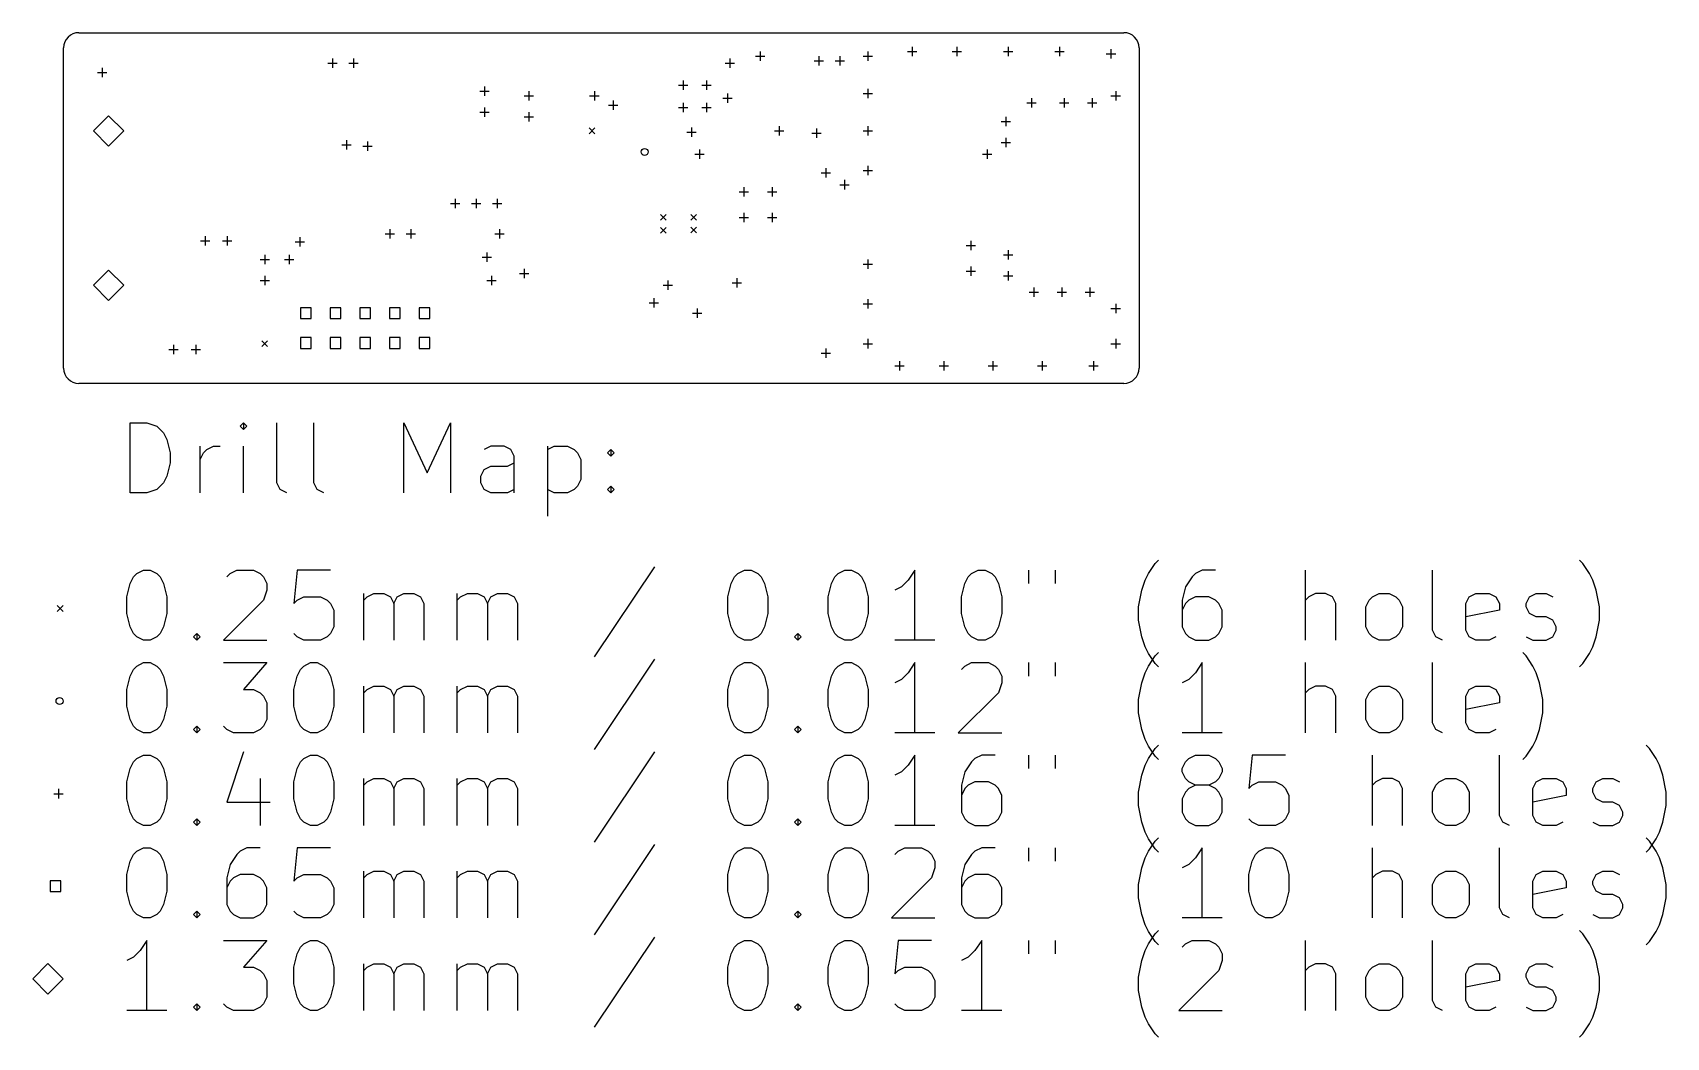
# Model space of a CAD drawing. Extents: x 88.6 to 158.5, y -108.8 to -65.8.
import ezdxf

# ---------------------------------------------------------------- set-up
doc = ezdxf.new("R2010")
doc.units = 0
doc.layers.add('BLACK', color=7, linetype='CONTINUOUS')

msp = doc.modelspace()

# ---------------------------------------------------------------- linework, layer by layer
at = {"layer": 'BLACK', "linetype": 'CONTINUOUS'}
for p, q in [((90.6, -65.8), (135.3, -65.8)), ((89.95, -80.15), (89.95, -66.45)), ((101.45, -66.9), (101.45, -67.3)), ((102.35, -66.9), (102.35, -67.3)), ((118.45, -66.9), (118.45, -67.3)), ((119.55, -66.8), (119.95, -66.8)), ((119.75, -66.6), (119.75, -67)), ((122.05, -67), (122.45, -67)), ((122.25, -66.8), (122.25, -67.2)), ((122.95, -67), (123.35, -67)), ((123.15, -66.8), (123.15, -67.2)), ((124.15, -66.8), (124.55, -66.8)), ((124.35, -66.6), (124.35, -67)), ((126.05, -66.6), (126.45, -66.6)), ((126.25, -66.4), (126.25, -66.8)), ((127.95, -66.6), (128.35, -66.6)), ((128.15, -66.4), (128.15, -66.8)), ((130.15, -66.6), (130.55, -66.6)), ((130.35, -66.4), (130.35, -66.8)), ((132.35, -66.6), (132.75, -66.6)), ((132.55, -66.4), (132.55, -66.8)), ((134.55, -66.7), (134.95, -66.7)), ((134.75, -66.5), (134.75, -66.9)), ((135.95, -66.45), (135.95, -80.15)), ((91.4, -67.5), (91.8, -67.5)), ((91.6, -67.3), (91.6, -67.7)), ((101.25, -67.1), (101.65, -67.1)), ((102.15, -67.1), (102.55, -67.1)), ((118.25, -67.1), (118.65, -67.1)), ((107.75, -68.3), (108.15, -68.3)), ((107.95, -68.1), (107.95, -68.5)), ((109.85, -68.3), (109.85, -68.7)), ((112.65, -68.3), (112.65, -68.7)), ((116.25, -68.05), (116.65, -68.05)), ((116.45, -67.85), (116.45, -68.25)), ((117.25, -68.05), (117.65, -68.05)), ((117.45, -67.85), (117.45, -68.25)), ((118.35, -68.4), (118.35, -68.8)), ((124.15, -68.4), (124.55, -68.4)), ((124.35, -68.2), (124.35, -68.6)), ((134.95, -68.3), (134.95, -68.7)), ((107.95, -69), (107.95, -69.4)), ((109.65, -68.5), (110.05, -68.5)), ((112.45, -68.5), (112.85, -68.5)), ((113.25, -68.9), (113.65, -68.9)), ((113.45, -68.7), (113.45, -69.1)), ((116.25, -69), (116.65, -69)), ((116.45, -68.8), (116.45, -69.2)), ((117.25, -69), (117.65, -69)), ((117.45, -68.8), (117.45, -69.2)), ((118.15, -68.6), (118.55, -68.6)), ((131.15, -68.8), (131.55, -68.8)), ((131.35, -68.6), (131.35, -69)), ((132.55, -68.8), (132.95, -68.8)), ((132.75, -68.6), (132.75, -69)), ((133.75, -68.8), (134.15, -68.8)), ((133.95, -68.6), (133.95, -69)), ((134.75, -68.5), (135.15, -68.5)), ((91.875, -69.35), (91.225, -70)), ((92.525, -70), (91.875, -69.35)), ((107.75, -69.2), (108.15, -69.2)), ((109.65, -69.4), (110.05, -69.4)), ((109.85, -69.2), (109.85, -69.6)), ((112.425, -69.875), (112.675, -70.125)), ((112.675, -69.875), (112.425, -70.125)), ((116.8, -69.85), (116.8, -70.25)), ((120.55, -69.8), (120.55, -70.2)), ((124.35, -69.8), (124.35, -70.2)), ((130.05, -69.6), (130.45, -69.6)), ((130.25, -69.4), (130.25, -69.8)), ((91.225, -70), (91.875, -70.65)), ((91.875, -70.65), (92.525, -70)), ((102.05, -70.4), (102.05, -70.8)), ((102.95, -70.45), (102.95, -70.85)), ((116.6, -70.05), (117, -70.05)), ((120.35, -70), (120.75, -70)), ((121.95, -70.1), (122.35, -70.1)), ((122.15, -69.9), (122.15, -70.3)), ((124.15, -70), (124.55, -70)), ((130.05, -70.5), (130.45, -70.5)), ((130.25, -70.3), (130.25, -70.7)), ((101.85, -70.6), (102.25, -70.6)), ((102.75, -70.65), (103.15, -70.65)), ((116.95, -71), (117.35, -71)), ((117.15, -70.8), (117.15, -71.2)), ((129.25, -71), (129.65, -71)), ((129.45, -70.8), (129.45, -71.2)), ((122.35, -71.8), (122.75, -71.8)), ((122.55, -71.6), (122.55, -72)), ((124.15, -71.7), (124.55, -71.7)), ((124.35, -71.5), (124.35, -71.9)), ((118.85, -72.6), (119.25, -72.6)), ((119.05, -72.4), (119.05, -72.8)), ((120.05, -72.6), (120.45, -72.6)), ((120.25, -72.4), (120.25, -72.8)), ((123.15, -72.3), (123.55, -72.3)), ((123.35, -72.1), (123.35, -72.5)), ((106.5, -73.1), (106.9, -73.1)), ((106.7, -72.9), (106.7, -73.3)), ((107.4, -73.1), (107.8, -73.1)), ((107.6, -72.9), (107.6, -73.3)), ((108.3, -73.1), (108.7, -73.1)), ((108.5, -72.9), (108.5, -73.3)), ((115.475, -73.575), (115.725, -73.825)), ((115.725, -73.575), (115.475, -73.825)), ((116.775, -73.575), (117.025, -73.825)), ((117.025, -73.575), (116.775, -73.825)), ((118.85, -73.7), (119.25, -73.7)), ((119.05, -73.5), (119.05, -73.9)), ((120.05, -73.7), (120.45, -73.7)), ((120.25, -73.5), (120.25, -73.9)), ((95.8, -74.7), (96.2, -74.7)), ((96, -74.5), (96, -74.9)), ((96.75, -74.7), (97.15, -74.7)), ((96.95, -74.5), (96.95, -74.9)), ((99.85, -74.75), (100.25, -74.75)), ((100.05, -74.55), (100.05, -74.95)), ((103.7, -74.4), (104.1, -74.4)), ((103.9, -74.2), (103.9, -74.6)), ((104.6, -74.4), (105, -74.4)), ((104.8, -74.2), (104.8, -74.6)), ((108.4, -74.4), (108.8, -74.4)), ((108.6, -74.2), (108.6, -74.6)), ((115.475, -74.125), (115.725, -74.375)), ((115.725, -74.125), (115.475, -74.375)), ((116.775, -74.115), (117.025, -74.365)), ((117.025, -74.115), (116.775, -74.365)), ((128.75, -74.7), (128.75, -75.1)), ((98.55, -75.3), (98.55, -75.7)), ((99.6, -75.3), (99.6, -75.7)), ((107.85, -75.4), (108.25, -75.4)), ((108.05, -75.2), (108.05, -75.6)), ((128.55, -74.9), (128.95, -74.9)), ((130.15, -75.3), (130.55, -75.3)), ((130.35, -75.1), (130.35, -75.5)), ((91.875, -75.95), (91.225, -76.6)), ((92.525, -76.6), (91.875, -75.95)), ((98.35, -75.5), (98.75, -75.5)), ((99.4, -75.5), (99.8, -75.5)), ((109.45, -76.1), (109.85, -76.1)), ((109.65, -75.9), (109.65, -76.3)), ((124.15, -75.7), (124.55, -75.7)), ((124.35, -75.5), (124.35, -75.9)), ((128.55, -76), (128.95, -76)), ((128.75, -75.8), (128.75, -76.2)), ((130.35, -76), (130.35, -76.4)), ((91.225, -76.6), (91.875, -77.25)), ((91.875, -77.25), (92.525, -76.6)), ((98.35, -76.4), (98.75, -76.4)), ((98.55, -76.2), (98.55, -76.6)), ((108.05, -76.4), (108.45, -76.4)), ((108.25, -76.2), (108.25, -76.6)), ((115.6, -76.6), (116, -76.6)), ((115.8, -76.4), (115.8, -76.8)), ((118.55, -76.5), (118.95, -76.5)), ((118.75, -76.3), (118.75, -76.7)), ((130.15, -76.2), (130.55, -76.2)), ((131.45, -76.7), (131.45, -77.1)), ((132.65, -76.7), (132.65, -77.1)), ((133.85, -76.7), (133.85, -77.1)), ((115, -77.35), (115.4, -77.35)), ((115.2, -77.15), (115.2, -77.55)), ((124.15, -77.4), (124.55, -77.4)), ((124.35, -77.2), (124.35, -77.6)), ((131.25, -76.9), (131.65, -76.9)), ((132.45, -76.9), (132.85, -76.9)), ((133.65, -76.9), (134.05, -76.9)), ((134.95, -77.4), (134.95, -77.8)), ((100.54, -77.5702), (100.08, -77.5702)), ((100.08, -77.5702), (100.08, -78.0298)), ((100.08, -78.0298), (100.54, -78.0298)), ((100.54, -78.0298), (100.54, -77.5702)), ((101.81, -77.5702), (101.35, -77.5702)), ((101.35, -77.5702), (101.35, -78.0298)), ((101.35, -78.0298), (101.81, -78.0298)), ((101.81, -78.0298), (101.81, -77.5702)), ((103.08, -77.5702), (102.62, -77.5702)), ((102.62, -77.5702), (102.62, -78.0298)), ((102.62, -78.0298), (103.08, -78.0298)), ((103.08, -78.0298), (103.08, -77.5702)), ((104.35, -77.5702), (103.89, -77.5702)), ((103.89, -77.5702), (103.89, -78.0298)), ((103.89, -78.0298), (104.35, -78.0298)), ((104.35, -78.0298), (104.35, -77.5702)), ((105.62, -77.5702), (105.16, -77.5702)), ((105.16, -77.5702), (105.16, -78.0298)), ((105.16, -78.0298), (105.62, -78.0298)), ((105.62, -78.0298), (105.62, -77.5702)), ((116.85, -77.8), (117.25, -77.8)), ((117.05, -77.6), (117.05, -78)), ((134.75, -77.6), (135.15, -77.6)), ((100.54, -78.8402), (100.08, -78.8402)), ((100.08, -78.8402), (100.08, -79.2998)), ((100.54, -79.2998), (100.54, -78.8402)), ((101.81, -78.8402), (101.35, -78.8402)), ((101.35, -78.8402), (101.35, -79.2998)), ((101.81, -79.2998), (101.81, -78.8402)), ((103.08, -78.8402), (102.62, -78.8402)), ((102.62, -78.8402), (102.62, -79.2998)), ((103.08, -79.2998), (103.08, -78.8402)), ((104.35, -78.8402), (103.89, -78.8402)), ((103.89, -78.8402), (103.89, -79.2998)), ((104.35, -79.2998), (104.35, -78.8402)), ((105.62, -78.8402), (105.16, -78.8402)), ((105.16, -78.8402), (105.16, -79.2998)), ((105.62, -79.2998), (105.62, -78.8402)), ((124.35, -78.9), (124.35, -79.3)), ((134.95, -78.9), (134.95, -79.3)), ((94.45, -79.35), (94.85, -79.35)), ((94.65, -79.15), (94.65, -79.55)), ((95.4, -79.35), (95.8, -79.35)), ((95.6, -79.15), (95.6, -79.55)), ((98.425, -78.975), (98.675, -79.225)), ((98.675, -78.975), (98.425, -79.225)), ((100.08, -79.2998), (100.54, -79.2998)), ((101.35, -79.2998), (101.81, -79.2998)), ((102.62, -79.2998), (103.08, -79.2998)), ((103.89, -79.2998), (104.35, -79.2998)), ((105.16, -79.2998), (105.62, -79.2998)), ((122.35, -79.5), (122.75, -79.5)), ((122.55, -79.3), (122.55, -79.7)), ((124.15, -79.1), (124.55, -79.1)), ((134.75, -79.1), (135.15, -79.1)), ((125.5, -80.05), (125.9, -80.05)), ((125.7, -79.85), (125.7, -80.25)), ((127.4, -80.05), (127.8, -80.05)), ((127.6, -79.85), (127.6, -80.25)), ((129.502, -80.05), (129.902, -80.05)), ((129.702, -79.85), (129.702, -80.25)), ((131.6, -80.05), (132, -80.05)), ((131.8, -79.85), (131.8, -80.25)), ((133.8, -80.05), (134.2, -80.05)), ((134, -79.85), (134, -80.25)), ((135.3, -80.8), (90.6, -80.8)), ((92.7893, -85.4821), (92.7893, -82.4821)), ((92.7893, -82.4821), (93.5036, -82.4821)), ((93.5036, -82.4821), (93.9321, -82.625)), ((93.9321, -82.625), (94.2179, -82.9107)), ((94.2179, -82.9107), (94.3607, -83.1964)), ((97.6464, -82.4821), (97.5036, -82.625)), ((97.5036, -82.625), (97.6464, -82.7679)), ((97.7893, -82.625), (97.6464, -82.4821)), ((97.6464, -82.4821), (97.6464, -82.7679)), ((97.6464, -82.7679), (97.7893, -82.625)), ((99.075, -85.0536), (99.075, -82.4821)), ((100.646, -85.0536), (100.646, -82.4821)), ((104.504, -85.4821), (104.504, -82.4821)), ((104.504, -82.4821), (105.504, -84.625)), ((105.504, -84.625), (106.504, -82.4821)), ((106.504, -82.4821), (106.504, -85.4821)), ((94.3607, -83.1964), (94.5036, -83.7679)), ((94.5036, -83.7679), (94.5036, -84.1964)), ((95.7893, -85.4821), (95.7893, -83.4821)), ((95.7893, -84.0536), (95.9321, -83.7679)), ((95.9321, -83.7679), (96.075, -83.625)), ((96.075, -83.625), (96.3607, -83.4821)), ((96.3607, -83.4821), (96.6464, -83.4821)), ((97.6464, -85.4821), (97.6464, -83.4821)), ((108.218, -83.4821), (107.932, -83.625)), ((108.789, -83.4821), (108.218, -83.4821)), ((109.075, -83.625), (108.789, -83.4821)), ((109.218, -83.9107), (109.075, -83.625)), ((110.646, -83.4821), (110.646, -86.4821)), ((110.646, -83.625), (110.932, -83.4821)), ((110.932, -83.4821), (111.504, -83.4821)), ((111.504, -83.4821), (111.789, -83.625)), ((111.789, -83.625), (111.932, -83.7679)), ((111.932, -83.7679), (112.075, -84.0536)), ((113.218, -83.7679), (113.361, -83.625)), ((113.361, -83.9107), (113.218, -83.7679)), ((113.361, -83.625), (113.504, -83.7679)), ((113.361, -83.625), (113.361, -83.9107)), ((113.504, -83.7679), (113.361, -83.9107)), ((94.5036, -84.1964), (94.3607, -84.7679)), ((107.789, -84.7679), (107.932, -84.4821)), ((107.932, -84.4821), (108.218, -84.3393)), ((108.218, -84.3393), (108.932, -84.3393)), ((108.932, -84.3393), (109.218, -84.1964)), ((109.218, -85.4821), (109.218, -83.9107)), ((112.075, -84.0536), (112.075, -84.9107)), ((94.2179, -85.0536), (93.9321, -85.3393)), ((94.3607, -84.7679), (94.2179, -85.0536)), ((99.2179, -85.3393), (99.075, -85.0536)), ((100.789, -85.3393), (100.646, -85.0536)), ((107.789, -85.0536), (107.789, -84.7679)), ((107.932, -85.3393), (107.789, -85.0536)), ((111.932, -85.1964), (111.789, -85.3393)), ((112.075, -84.9107), (111.932, -85.1964)), ((113.218, -85.3393), (113.361, -85.1964)), ((113.361, -85.1964), (113.504, -85.3393)), ((113.361, -85.1964), (113.361, -85.4821)), ((93.5036, -85.4821), (92.7893, -85.4821)), ((93.9321, -85.3393), (93.5036, -85.4821)), ((99.5036, -85.4821), (99.2179, -85.3393)), ((101.075, -85.4821), (100.789, -85.3393)), ((108.218, -85.4821), (107.932, -85.3393)), ((108.932, -85.4821), (108.218, -85.4821)), ((109.218, -85.3393), (108.932, -85.4821)), ((110.932, -85.4821), (110.646, -85.3393)), ((111.504, -85.4821), (110.932, -85.4821)), ((111.789, -85.3393), (111.504, -85.4821)), ((113.361, -85.4821), (113.218, -85.3393)), ((113.504, -85.3393), (113.361, -85.4821)), ((115.218, -88.6393), (112.646, -92.4964)), ((136.361, -88.925), (136.646, -88.4964)), ((136.646, -88.4964), (136.789, -88.3536)), ((154.932, -88.4964), (154.789, -88.3536)), ((155.218, -88.925), (154.932, -88.4964)), ((92.6464, -89.925), (92.7893, -89.3536)), ((92.7893, -89.3536), (92.9321, -89.0679)), ((92.9321, -89.0679), (93.075, -88.925)), ((93.075, -88.925), (93.3607, -88.7821)), ((93.3607, -88.7821), (93.6464, -88.7821)), ((93.6464, -88.7821), (93.9321, -88.925)), ((93.9321, -88.925), (94.075, -89.0679)), ((94.075, -89.0679), (94.2179, -89.3536)), ((94.2179, -89.3536), (94.3607, -89.925)), ((96.9321, -89.0679), (97.075, -88.925)), ((97.075, -88.925), (97.3607, -88.7821)), ((97.3607, -88.7821), (98.075, -88.7821)), ((98.075, -88.7821), (98.3607, -88.925)), ((98.3607, -88.925), (98.5036, -89.0679)), ((98.5036, -89.0679), (98.6464, -89.3536)), ((98.6464, -89.3536), (98.6464, -89.6393)), ((99.9321, -88.7821), (99.7893, -90.2107)), ((101.361, -88.7821), (99.9321, -88.7821)), ((118.361, -89.925), (118.504, -89.3536)), ((118.504, -89.3536), (118.646, -89.0679)), ((118.646, -89.0679), (118.789, -88.925)), ((118.789, -88.925), (119.075, -88.7821)), ((119.075, -88.7821), (119.361, -88.7821)), ((119.361, -88.7821), (119.646, -88.925)), ((119.646, -88.925), (119.789, -89.0679)), ((119.789, -89.0679), (119.932, -89.3536)), ((119.932, -89.3536), (120.075, -89.925)), ((122.646, -89.925), (122.789, -89.3536)), ((122.789, -89.3536), (122.932, -89.0679)), ((122.932, -89.0679), (123.075, -88.925)), ((123.075, -88.925), (123.361, -88.7821)), ((123.361, -88.7821), (123.646, -88.7821)), ((123.646, -88.7821), (123.932, -88.925)), ((123.932, -88.925), (124.075, -89.0679)), ((124.075, -89.0679), (124.218, -89.3536)), ((124.218, -89.3536), (124.361, -89.925)), ((126.075, -89.2107), (125.789, -89.4964)), ((126.361, -88.7821), (126.075, -89.2107)), ((126.361, -91.7821), (126.361, -88.7821)), ((128.361, -89.925), (128.504, -89.3536)), ((128.504, -89.3536), (128.646, -89.0679)), ((128.646, -89.0679), (128.789, -88.925)), ((128.789, -88.925), (129.075, -88.7821)), ((129.075, -88.7821), (129.361, -88.7821)), ((129.361, -88.7821), (129.646, -88.925)), ((129.646, -88.925), (129.789, -89.0679)), ((129.789, -89.0679), (129.932, -89.3536)), ((129.932, -89.3536), (130.075, -89.925)), ((131.218, -88.7821), (131.218, -89.3536)), ((132.361, -88.7821), (132.361, -89.3536)), ((136.075, -89.6393), (136.218, -89.2107)), ((136.218, -89.2107), (136.361, -88.925)), ((138.218, -89.0679), (137.932, -89.4964)), ((138.361, -88.925), (138.218, -89.0679)), ((138.646, -88.7821), (138.361, -88.925)), ((139.218, -88.7821), (138.646, -88.7821)), ((143.075, -91.7821), (143.075, -88.7821)), ((148.504, -91.3536), (148.504, -88.7821)), ((155.361, -89.2107), (155.218, -88.925)), ((155.504, -89.6393), (155.361, -89.2107)), ((92.6464, -90.6393), (92.6464, -89.925)), ((94.3607, -89.925), (94.3607, -90.6393)), ((98.5036, -90.0679), (96.7893, -91.7821)), ((98.6464, -89.6393), (98.5036, -90.0679)), ((99.7893, -90.2107), (99.9321, -90.0679)), ((99.9321, -90.0679), (100.218, -89.925)), ((100.218, -89.925), (100.932, -89.925)), ((100.932, -89.925), (101.218, -90.0679)), ((101.218, -90.0679), (101.361, -90.2107)), ((102.789, -91.7821), (102.789, -89.7821)), ((102.789, -90.0679), (102.932, -89.925)), ((102.932, -89.925), (103.218, -89.7821)), ((103.218, -89.7821), (103.646, -89.7821)), ((103.646, -89.7821), (103.932, -89.925)), ((103.932, -89.925), (104.075, -90.2107)), ((104.075, -90.2107), (104.218, -89.925)), ((104.218, -89.925), (104.504, -89.7821)), ((104.504, -89.7821), (104.932, -89.7821)), ((104.932, -89.7821), (105.218, -89.925)), ((105.218, -89.925), (105.361, -90.2107)), ((106.789, -91.7821), (106.789, -89.7821)), ((106.789, -90.0679), (106.932, -89.925)), ((106.932, -89.925), (107.218, -89.7821)), ((107.218, -89.7821), (107.646, -89.7821)), ((107.646, -89.7821), (107.932, -89.925)), ((107.932, -89.925), (108.075, -90.2107)), ((108.075, -90.2107), (108.218, -89.925)), ((108.218, -89.925), (108.504, -89.7821)), ((108.504, -89.7821), (108.932, -89.7821)), ((108.932, -89.7821), (109.218, -89.925)), ((109.218, -89.925), (109.361, -90.2107)), ((118.361, -90.6393), (118.361, -89.925)), ((120.075, -89.925), (120.075, -90.6393)), ((122.646, -90.6393), (122.646, -89.925)), ((124.361, -89.925), (124.361, -90.6393)), ((125.789, -89.4964), (125.504, -89.6393)), ((128.361, -90.6393), (128.361, -89.925)), ((130.075, -89.925), (130.075, -90.6393)), ((135.932, -90.3536), (136.075, -89.6393)), ((137.932, -89.4964), (137.789, -90.0679)), ((137.789, -90.0679), (137.789, -91.2107)), ((138.075, -90.0679), (137.932, -90.2107)), ((138.361, -89.925), (138.075, -90.0679)), ((138.932, -89.925), (138.361, -89.925)), ((139.218, -90.0679), (138.932, -89.925)), ((139.361, -90.2107), (139.218, -90.0679)), ((143.218, -89.925), (143.075, -90.0679)), ((143.504, -89.7821), (143.218, -89.925)), ((143.932, -89.7821), (143.504, -89.7821)), ((144.218, -89.925), (143.932, -89.7821)), ((144.361, -90.2107), (144.218, -89.925)), ((145.646, -90.3536), (145.789, -90.0679)), ((145.789, -90.0679), (145.932, -89.925)), ((145.932, -89.925), (146.218, -89.7821)), ((146.218, -89.7821), (146.646, -89.7821)), ((146.646, -89.7821), (146.932, -89.925)), ((146.932, -89.925), (147.075, -90.0679)), ((147.075, -90.0679), (147.218, -90.3536)), ((149.932, -90.2107), (150.075, -89.925)), ((150.075, -89.925), (150.361, -89.7821)), ((150.361, -89.7821), (150.932, -89.7821)), ((150.932, -89.7821), (151.218, -89.925)), ((151.218, -89.925), (151.361, -90.2107)), ((152.504, -90.2107), (152.646, -89.925)), ((152.646, -89.925), (152.932, -89.7821)), ((152.932, -89.7821), (153.361, -89.7821)), ((153.361, -89.7821), (153.646, -89.925)), ((155.646, -90.3536), (155.504, -89.6393)), ((89.675, -90.3), (89.925, -90.55)), ((89.925, -90.3), (89.675, -90.55)), ((92.7893, -91.2107), (92.6464, -90.6393)), ((94.3607, -90.6393), (94.2179, -91.2107)), ((101.361, -90.2107), (101.504, -90.4964)), ((101.504, -90.4964), (101.504, -91.2107)), ((104.075, -90.2107), (104.075, -91.7821)), ((105.361, -90.2107), (105.361, -91.7821)), ((108.075, -90.2107), (108.075, -91.7821)), ((109.361, -90.2107), (109.361, -91.7821)), ((118.504, -91.2107), (118.361, -90.6393)), ((120.075, -90.6393), (119.932, -91.2107)), ((122.789, -91.2107), (122.646, -90.6393)), ((124.361, -90.6393), (124.218, -91.2107)), ((128.504, -91.2107), (128.361, -90.6393)), ((130.075, -90.6393), (129.932, -91.2107)), ((135.932, -90.925), (135.932, -90.3536)), ((137.932, -90.2107), (137.789, -90.4964)), ((139.504, -90.4964), (139.361, -90.2107)), ((139.504, -91.2107), (139.504, -90.4964)), ((144.361, -91.7821), (144.361, -90.2107)), ((145.646, -91.2107), (145.646, -90.3536)), ((147.218, -90.3536), (147.218, -91.2107)), ((149.932, -91.3536), (149.932, -90.2107)), ((151.361, -90.4964), (149.932, -90.7821)), ((151.361, -90.2107), (151.361, -90.4964)), ((152.504, -90.3536), (152.504, -90.2107)), ((152.646, -90.6393), (152.504, -90.3536)), ((152.932, -90.7821), (152.646, -90.6393)), ((153.361, -90.7821), (152.932, -90.7821)), ((153.646, -90.925), (153.361, -90.7821)), ((155.646, -90.925), (155.646, -90.3536)), ((92.9321, -91.4964), (92.7893, -91.2107)), ((93.075, -91.6393), (92.9321, -91.4964)), ((94.075, -91.4964), (93.9321, -91.6393)), ((94.2179, -91.2107), (94.075, -91.4964)), ((95.5036, -91.6393), (95.6464, -91.4964)), ((95.6464, -91.4964), (95.7893, -91.6393)), ((95.6464, -91.4964), (95.6464, -91.7821)), ((99.9321, -91.6393), (99.7893, -91.4964)), ((101.361, -91.4964), (101.218, -91.6393)), ((101.504, -91.2107), (101.361, -91.4964)), ((118.646, -91.4964), (118.504, -91.2107)), ((118.789, -91.6393), (118.646, -91.4964)), ((119.789, -91.4964), (119.646, -91.6393)), ((119.932, -91.2107), (119.789, -91.4964)), ((121.218, -91.6393), (121.361, -91.4964)), ((121.361, -91.4964), (121.504, -91.6393)), ((121.361, -91.4964), (121.361, -91.7821)), ((122.932, -91.4964), (122.789, -91.2107)), ((123.075, -91.6393), (122.932, -91.4964)), ((124.075, -91.4964), (123.932, -91.6393)), ((124.218, -91.2107), (124.075, -91.4964)), ((128.646, -91.4964), (128.504, -91.2107)), ((128.789, -91.6393), (128.646, -91.4964)), ((129.789, -91.4964), (129.646, -91.6393)), ((129.932, -91.2107), (129.789, -91.4964)), ((136.075, -91.6393), (135.932, -90.925)), ((137.789, -91.2107), (137.932, -91.4964)), ((137.932, -91.4964), (138.075, -91.6393)), ((139.218, -91.6393), (139.361, -91.4964)), ((139.361, -91.4964), (139.504, -91.2107)), ((145.789, -91.4964), (145.646, -91.2107)), ((145.932, -91.6393), (145.789, -91.4964)), ((147.075, -91.4964), (146.932, -91.6393)), ((147.218, -91.2107), (147.075, -91.4964)), ((148.646, -91.6393), (148.504, -91.3536)), ((150.075, -91.6393), (149.932, -91.3536)), ((153.789, -91.2107), (153.646, -90.925)), ((153.646, -91.6393), (153.789, -91.3536)), ((153.789, -91.3536), (153.789, -91.2107)), ((155.504, -91.6393), (155.646, -90.925)), ((93.3607, -91.7821), (93.075, -91.6393)), ((93.6464, -91.7821), (93.3607, -91.7821)), ((93.9321, -91.6393), (93.6464, -91.7821)), ((95.6464, -91.7821), (95.5036, -91.6393)), ((95.7893, -91.6393), (95.6464, -91.7821)), ((96.7893, -91.7821), (98.6464, -91.7821)), ((100.218, -91.7821), (99.9321, -91.6393)), ((100.932, -91.7821), (100.218, -91.7821)), ((101.218, -91.6393), (100.932, -91.7821)), ((119.075, -91.7821), (118.789, -91.6393)), ((119.361, -91.7821), (119.075, -91.7821)), ((119.646, -91.6393), (119.361, -91.7821)), ((121.361, -91.7821), (121.218, -91.6393)), ((121.504, -91.6393), (121.361, -91.7821)), ((123.361, -91.7821), (123.075, -91.6393)), ((123.646, -91.7821), (123.361, -91.7821)), ((123.932, -91.6393), (123.646, -91.7821)), ((127.218, -91.7821), (125.504, -91.7821)), ((129.075, -91.7821), (128.789, -91.6393)), ((129.361, -91.7821), (129.075, -91.7821)), ((129.646, -91.6393), (129.361, -91.7821)), ((136.218, -92.0679), (136.075, -91.6393)), ((136.361, -92.3536), (136.218, -92.0679)), ((138.075, -91.6393), (138.361, -91.7821)), ((138.361, -91.7821), (138.932, -91.7821)), ((138.932, -91.7821), (139.218, -91.6393)), ((146.218, -91.7821), (145.932, -91.6393)), ((146.646, -91.7821), (146.218, -91.7821)), ((146.932, -91.6393), (146.646, -91.7821)), ((148.932, -91.7821), (148.646, -91.6393)), ((150.361, -91.7821), (150.075, -91.6393)), ((150.932, -91.7821), (150.361, -91.7821)), ((151.218, -91.6393), (150.932, -91.7821)), ((152.504, -91.6393), (152.789, -91.7821)), ((152.789, -91.7821), (153.361, -91.7821)), ((153.361, -91.7821), (153.646, -91.6393)), ((155.218, -92.3536), (155.361, -92.0679)), ((155.361, -92.0679), (155.504, -91.6393)), ((92.9321, -93.0279), (93.075, -92.885)), ((93.075, -92.885), (93.3607, -92.7421)), ((93.3607, -92.7421), (93.6464, -92.7421)), ((93.6464, -92.7421), (93.9321, -92.885)), ((93.9321, -92.885), (94.075, -93.0279)), ((96.7893, -92.7421), (98.6464, -92.7421)), ((98.6464, -92.7421), (97.6464, -93.885)), ((100.075, -93.0279), (100.218, -92.885)), ((100.218, -92.885), (100.504, -92.7421)), ((100.504, -92.7421), (100.789, -92.7421)), ((100.789, -92.7421), (101.075, -92.885)), ((101.075, -92.885), (101.218, -93.0279)), ((115.218, -92.5993), (112.646, -96.4564)), ((118.646, -93.0279), (118.789, -92.885)), ((118.789, -92.885), (119.075, -92.7421)), ((119.075, -92.7421), (119.361, -92.7421)), ((119.361, -92.7421), (119.646, -92.885)), ((119.646, -92.885), (119.789, -93.0279)), ((122.932, -93.0279), (123.075, -92.885)), ((123.075, -92.885), (123.361, -92.7421)), ((123.361, -92.7421), (123.646, -92.7421)), ((123.646, -92.7421), (123.932, -92.885)), ((123.932, -92.885), (124.075, -93.0279)), ((126.361, -92.7421), (126.075, -93.1707)), ((126.361, -95.7421), (126.361, -92.7421)), ((128.361, -93.0279), (128.504, -92.885)), ((128.504, -92.885), (128.789, -92.7421)), ((128.789, -92.7421), (129.504, -92.7421)), ((129.504, -92.7421), (129.789, -92.885)), ((129.789, -92.885), (129.932, -93.0279)), ((131.218, -92.7421), (131.218, -93.3136)), ((132.361, -92.7421), (132.361, -93.3136)), ((136.218, -93.1707), (136.361, -92.885)), ((136.646, -92.7821), (136.361, -92.3536)), ((136.361, -92.885), (136.646, -92.4564)), ((136.646, -92.4564), (136.789, -92.3136)), ((136.789, -92.925), (136.646, -92.7821)), ((138.646, -92.7421), (138.361, -93.1707)), ((138.646, -95.7421), (138.646, -92.7421)), ((143.075, -95.7421), (143.075, -92.7421)), ((148.504, -95.3136), (148.504, -92.7421)), ((152.504, -92.4564), (152.361, -92.3136)), ((152.789, -92.885), (152.504, -92.4564)), ((152.932, -93.1707), (152.789, -92.885)), ((154.789, -92.925), (154.932, -92.7821)), ((154.932, -92.7821), (155.218, -92.3536)), ((92.6464, -93.885), (92.7893, -93.3136)), ((92.7893, -93.3136), (92.9321, -93.0279)), ((94.075, -93.0279), (94.2179, -93.3136)), ((94.2179, -93.3136), (94.3607, -93.885)), ((99.7893, -93.885), (99.9321, -93.3136)), ((99.9321, -93.3136), (100.075, -93.0279)), ((101.218, -93.0279), (101.361, -93.3136)), ((101.361, -93.3136), (101.504, -93.885)), ((118.361, -93.885), (118.504, -93.3136)), ((118.504, -93.3136), (118.646, -93.0279)), ((119.789, -93.0279), (119.932, -93.3136)), ((119.932, -93.3136), (120.075, -93.885)), ((122.646, -93.885), (122.789, -93.3136)), ((122.789, -93.3136), (122.932, -93.0279)), ((124.075, -93.0279), (124.218, -93.3136)), ((124.218, -93.3136), (124.361, -93.885)), ((125.789, -93.4564), (125.504, -93.5993)), ((126.075, -93.1707), (125.789, -93.4564)), ((129.932, -93.0279), (130.075, -93.3136)), ((130.075, -93.5993), (129.932, -94.0279)), ((130.075, -93.3136), (130.075, -93.5993)), ((135.932, -94.3136), (136.075, -93.5993)), ((136.075, -93.5993), (136.218, -93.1707)), ((138.075, -93.4564), (137.789, -93.5993)), ((138.361, -93.1707), (138.075, -93.4564)), ((153.075, -93.5993), (152.932, -93.1707)), ((153.218, -94.3136), (153.075, -93.5993)), ((92.6464, -94.5993), (92.6464, -93.885)), ((94.3607, -93.885), (94.3607, -94.5993)), ((97.6464, -93.885), (98.075, -93.885)), ((98.075, -93.885), (98.3607, -94.0279)), ((98.3607, -94.0279), (98.5036, -94.1707)), ((98.5036, -94.1707), (98.6464, -94.4564)), ((99.7893, -94.5993), (99.7893, -93.885)), ((101.504, -93.885), (101.504, -94.5993)), ((102.789, -95.7421), (102.789, -93.7421)), ((102.789, -94.0279), (102.932, -93.885)), ((102.932, -93.885), (103.218, -93.7421)), ((103.218, -93.7421), (103.646, -93.7421)), ((103.646, -93.7421), (103.932, -93.885)), ((103.932, -93.885), (104.075, -94.1707)), ((104.075, -94.1707), (104.218, -93.885)), ((104.075, -94.1707), (104.075, -95.7421)), ((104.218, -93.885), (104.504, -93.7421)), ((104.504, -93.7421), (104.932, -93.7421)), ((104.932, -93.7421), (105.218, -93.885)), ((105.218, -93.885), (105.361, -94.1707)), ((105.361, -94.1707), (105.361, -95.7421)), ((106.789, -95.7421), (106.789, -93.7421)), ((106.789, -94.0279), (106.932, -93.885)), ((106.932, -93.885), (107.218, -93.7421)), ((107.218, -93.7421), (107.646, -93.7421)), ((107.646, -93.7421), (107.932, -93.885)), ((107.932, -93.885), (108.075, -94.1707)), ((108.075, -94.1707), (108.218, -93.885)), ((108.075, -94.1707), (108.075, -95.7421)), ((108.218, -93.885), (108.504, -93.7421)), ((108.504, -93.7421), (108.932, -93.7421)), ((108.932, -93.7421), (109.218, -93.885)), ((109.218, -93.885), (109.361, -94.1707)), ((109.361, -94.1707), (109.361, -95.7421)), ((118.361, -94.5993), (118.361, -93.885)), ((120.075, -93.885), (120.075, -94.5993)), ((122.646, -94.5993), (122.646, -93.885)), ((124.361, -93.885), (124.361, -94.5993)), ((129.932, -94.0279), (128.218, -95.7421)), ((135.932, -94.885), (135.932, -94.3136)), ((143.218, -93.885), (143.075, -94.0279)), ((143.504, -93.7421), (143.218, -93.885)), ((143.932, -93.7421), (143.504, -93.7421)), ((144.218, -93.885), (143.932, -93.7421)), ((144.361, -94.1707), (144.218, -93.885)), ((144.361, -95.7421), (144.361, -94.1707)), ((145.646, -94.3136), (145.789, -94.0279)), ((145.646, -95.1707), (145.646, -94.3136)), ((145.789, -94.0279), (145.932, -93.885)), ((145.932, -93.885), (146.218, -93.7421)), ((146.218, -93.7421), (146.646, -93.7421)), ((146.646, -93.7421), (146.932, -93.885)), ((146.932, -93.885), (147.075, -94.0279)), ((147.075, -94.0279), (147.218, -94.3136)), ((147.218, -94.3136), (147.218, -95.1707)), ((149.932, -94.1707), (150.075, -93.885)), ((149.932, -95.3136), (149.932, -94.1707)), ((150.075, -93.885), (150.361, -93.7421)), ((150.361, -93.7421), (150.932, -93.7421)), ((150.932, -93.7421), (151.218, -93.885)), ((151.218, -93.885), (151.361, -94.1707)), ((151.361, -94.1707), (151.361, -94.4564)), ((153.218, -94.885), (153.218, -94.3136)), ((92.7893, -95.1707), (92.6464, -94.5993)), ((94.3607, -94.5993), (94.2179, -95.1707)), ((98.6464, -94.4564), (98.6464, -95.1707)), ((99.9321, -95.1707), (99.7893, -94.5993)), ((101.504, -94.5993), (101.361, -95.1707)), ((118.504, -95.1707), (118.361, -94.5993)), ((120.075, -94.5993), (119.932, -95.1707)), ((122.789, -95.1707), (122.646, -94.5993)), ((124.361, -94.5993), (124.218, -95.1707)), ((136.075, -95.5993), (135.932, -94.885)), ((151.361, -94.4564), (149.932, -94.7421)), ((153.075, -95.5993), (153.218, -94.885)), ((92.9321, -95.4564), (92.7893, -95.1707)), ((93.075, -95.5993), (92.9321, -95.4564)), ((93.3607, -95.7421), (93.075, -95.5993)), ((93.9321, -95.5993), (93.6464, -95.7421)), ((94.075, -95.4564), (93.9321, -95.5993)), ((94.2179, -95.1707), (94.075, -95.4564)), ((95.5036, -95.5993), (95.6464, -95.4564)), ((95.6464, -95.7421), (95.5036, -95.5993)), ((95.6464, -95.4564), (95.7893, -95.5993)), ((95.6464, -95.4564), (95.6464, -95.7421)), ((95.7893, -95.5993), (95.6464, -95.7421)), ((96.9321, -95.5993), (96.7893, -95.4564)), ((97.2179, -95.7421), (96.9321, -95.5993)), ((98.3607, -95.5993), (98.075, -95.7421)), ((98.5036, -95.4564), (98.3607, -95.5993)), ((98.6464, -95.1707), (98.5036, -95.4564)), ((100.075, -95.4564), (99.9321, -95.1707)), ((100.218, -95.5993), (100.075, -95.4564)), ((100.504, -95.7421), (100.218, -95.5993)), ((101.075, -95.5993), (100.789, -95.7421)), ((101.218, -95.4564), (101.075, -95.5993)), ((101.361, -95.1707), (101.218, -95.4564)), ((118.646, -95.4564), (118.504, -95.1707)), ((118.789, -95.5993), (118.646, -95.4564)), ((119.075, -95.7421), (118.789, -95.5993)), ((119.646, -95.5993), (119.361, -95.7421)), ((119.789, -95.4564), (119.646, -95.5993)), ((119.932, -95.1707), (119.789, -95.4564)), ((121.218, -95.5993), (121.361, -95.4564)), ((121.361, -95.7421), (121.218, -95.5993)), ((121.361, -95.4564), (121.504, -95.5993)), ((121.361, -95.4564), (121.361, -95.7421)), ((121.504, -95.5993), (121.361, -95.7421)), ((122.932, -95.4564), (122.789, -95.1707)), ((123.075, -95.5993), (122.932, -95.4564)), ((123.361, -95.7421), (123.075, -95.5993)), ((123.932, -95.5993), (123.646, -95.7421)), ((124.075, -95.4564), (123.932, -95.5993)), ((124.218, -95.1707), (124.075, -95.4564)), ((136.218, -96.0279), (136.075, -95.5993)), ((145.789, -95.4564), (145.646, -95.1707)), ((145.932, -95.5993), (145.789, -95.4564)), ((146.218, -95.7421), (145.932, -95.5993)), ((146.932, -95.5993), (146.646, -95.7421)), ((147.075, -95.4564), (146.932, -95.5993)), ((147.218, -95.1707), (147.075, -95.4564)), ((148.646, -95.5993), (148.504, -95.3136)), ((148.932, -95.7421), (148.646, -95.5993)), ((150.075, -95.5993), (149.932, -95.3136)), ((150.361, -95.7421), (150.075, -95.5993)), ((151.218, -95.5993), (150.932, -95.7421)), ((152.932, -96.0279), (153.075, -95.5993)), ((93.6464, -95.7421), (93.3607, -95.7421)), ((98.075, -95.7421), (97.2179, -95.7421)), ((100.789, -95.7421), (100.504, -95.7421)), ((119.361, -95.7421), (119.075, -95.7421)), ((123.646, -95.7421), (123.361, -95.7421)), ((127.218, -95.7421), (125.504, -95.7421)), ((128.218, -95.7421), (130.075, -95.7421)), ((136.361, -96.3136), (136.218, -96.0279)), ((136.646, -96.7421), (136.361, -96.3136)), ((136.361, -96.845), (136.646, -96.4164)), ((136.646, -96.4164), (136.789, -96.2736)), ((139.504, -95.7421), (137.789, -95.7421)), ((146.646, -95.7421), (146.218, -95.7421)), ((150.932, -95.7421), (150.361, -95.7421)), ((152.504, -96.7421), (152.789, -96.3136)), ((152.789, -96.3136), (152.932, -96.0279)), ((157.789, -96.4164), (157.646, -96.2736)), ((158.075, -96.845), (157.789, -96.4164)), ((92.7893, -97.2736), (92.9321, -96.9879)), ((92.9321, -96.9879), (93.075, -96.845)), ((93.075, -96.845), (93.3607, -96.7021)), ((93.3607, -96.7021), (93.6464, -96.7021)), ((93.6464, -96.7021), (93.9321, -96.845)), ((93.9321, -96.845), (94.075, -96.9879)), ((94.075, -96.9879), (94.2179, -97.2736)), ((97.6464, -96.5593), (96.9321, -98.7021)), ((99.9321, -97.2736), (100.075, -96.9879)), ((100.075, -96.9879), (100.218, -96.845)), ((100.218, -96.845), (100.504, -96.7021)), ((100.504, -96.7021), (100.789, -96.7021)), ((100.789, -96.7021), (101.075, -96.845)), ((101.075, -96.845), (101.218, -96.9879)), ((101.218, -96.9879), (101.361, -97.2736)), ((115.218, -96.5593), (112.646, -100.416)), ((118.504, -97.2736), (118.646, -96.9879)), ((118.646, -96.9879), (118.789, -96.845)), ((118.789, -96.845), (119.075, -96.7021)), ((119.075, -96.7021), (119.361, -96.7021)), ((119.361, -96.7021), (119.646, -96.845)), ((119.646, -96.845), (119.789, -96.9879)), ((119.789, -96.9879), (119.932, -97.2736)), ((122.789, -97.2736), (122.932, -96.9879)), ((122.932, -96.9879), (123.075, -96.845)), ((123.075, -96.845), (123.361, -96.7021)), ((123.361, -96.7021), (123.646, -96.7021)), ((123.646, -96.7021), (123.932, -96.845)), ((123.932, -96.845), (124.075, -96.9879)), ((124.075, -96.9879), (124.218, -97.2736)), ((126.075, -97.1307), (125.789, -97.4164)), ((126.361, -96.7021), (126.075, -97.1307)), ((126.361, -99.7021), (126.361, -96.7021)), ((128.789, -96.9879), (128.504, -97.4164)), ((128.932, -96.845), (128.789, -96.9879)), ((129.218, -96.7021), (128.932, -96.845)), ((129.789, -96.7021), (129.218, -96.7021)), ((131.218, -96.7021), (131.218, -97.2736)), ((132.361, -96.7021), (132.361, -97.2736)), ((136.075, -97.5593), (136.218, -97.1307)), ((136.218, -97.1307), (136.361, -96.845)), ((136.789, -96.885), (136.646, -96.7421)), ((137.789, -97.2736), (137.932, -96.9879)), ((137.932, -96.9879), (138.075, -96.845)), ((138.075, -96.845), (138.361, -96.7021)), ((138.361, -96.7021), (138.932, -96.7021)), ((138.932, -96.7021), (139.218, -96.845)), ((139.218, -96.845), (139.361, -96.9879)), ((139.361, -96.9879), (139.504, -97.2736)), ((140.789, -96.7021), (140.646, -98.1307)), ((142.218, -96.7021), (140.789, -96.7021)), ((145.932, -99.7021), (145.932, -96.7021)), ((151.361, -99.2736), (151.361, -96.7021)), ((152.361, -96.885), (152.504, -96.7421)), ((158.218, -97.1307), (158.075, -96.845)), ((158.361, -97.5593), (158.218, -97.1307)), ((92.6464, -97.845), (92.7893, -97.2736)), ((94.2179, -97.2736), (94.3607, -97.845)), ((98.3607, -97.7021), (98.3607, -99.7021)), ((99.7893, -97.845), (99.9321, -97.2736)), ((101.361, -97.2736), (101.504, -97.845)), ((102.789, -99.7021), (102.789, -97.7021)), ((102.932, -97.845), (103.218, -97.7021)), ((103.218, -97.7021), (103.646, -97.7021)), ((103.646, -97.7021), (103.932, -97.845)), ((104.218, -97.845), (104.504, -97.7021)), ((104.504, -97.7021), (104.932, -97.7021)), ((104.932, -97.7021), (105.218, -97.845)), ((106.789, -99.7021), (106.789, -97.7021)), ((106.932, -97.845), (107.218, -97.7021)), ((107.218, -97.7021), (107.646, -97.7021)), ((107.646, -97.7021), (107.932, -97.845)), ((108.218, -97.845), (108.504, -97.7021)), ((108.504, -97.7021), (108.932, -97.7021)), ((108.932, -97.7021), (109.218, -97.845)), ((118.361, -97.845), (118.504, -97.2736)), ((119.932, -97.2736), (120.075, -97.845)), ((122.646, -97.845), (122.789, -97.2736)), ((124.218, -97.2736), (124.361, -97.845)), ((125.789, -97.4164), (125.504, -97.5593)), ((128.504, -97.4164), (128.361, -97.9879)), ((135.932, -98.2736), (136.075, -97.5593)), ((137.789, -97.4164), (137.789, -97.2736)), ((137.932, -97.7021), (137.789, -97.4164)), ((138.075, -97.845), (137.932, -97.7021)), ((139.361, -97.7021), (139.218, -97.845)), ((139.504, -97.4164), (139.361, -97.7021)), ((139.504, -97.2736), (139.504, -97.4164)), ((146.361, -97.7021), (146.075, -97.845)), ((146.789, -97.7021), (146.361, -97.7021)), ((147.075, -97.845), (146.789, -97.7021)), ((148.789, -97.845), (149.075, -97.7021)), ((149.075, -97.7021), (149.504, -97.7021)), ((149.504, -97.7021), (149.789, -97.845)), ((152.932, -97.845), (153.218, -97.7021)), ((153.218, -97.7021), (153.789, -97.7021)), ((153.789, -97.7021), (154.075, -97.845)), ((155.504, -97.845), (155.789, -97.7021)), ((155.789, -97.7021), (156.218, -97.7021)), ((156.218, -97.7021), (156.504, -97.845)), ((158.504, -98.2736), (158.361, -97.5593)), ((89.525, -98.345), (89.925, -98.345)), ((89.725, -98.145), (89.725, -98.545)), ((92.6464, -98.5593), (92.6464, -97.845)), ((94.3607, -97.845), (94.3607, -98.5593)), ((99.7893, -98.5593), (99.7893, -97.845)), ((101.504, -97.845), (101.504, -98.5593)), ((102.789, -97.9879), (102.932, -97.845)), ((103.932, -97.845), (104.075, -98.1307)), ((104.075, -98.1307), (104.218, -97.845)), ((104.075, -98.1307), (104.075, -99.7021)), ((105.218, -97.845), (105.361, -98.1307)), ((105.361, -98.1307), (105.361, -99.7021)), ((106.789, -97.9879), (106.932, -97.845)), ((107.932, -97.845), (108.075, -98.1307)), ((108.075, -98.1307), (108.218, -97.845)), ((108.075, -98.1307), (108.075, -99.7021)), ((109.218, -97.845), (109.361, -98.1307)), ((109.361, -98.1307), (109.361, -99.7021)), ((118.361, -98.5593), (118.361, -97.845)), ((120.075, -97.845), (120.075, -98.5593)), ((122.646, -98.5593), (122.646, -97.845)), ((124.361, -97.845), (124.361, -98.5593)), ((128.361, -97.9879), (128.361, -99.1307)), ((128.504, -98.1307), (128.361, -98.4164)), ((128.646, -97.9879), (128.504, -98.1307)), ((128.932, -97.845), (128.646, -97.9879)), ((129.504, -97.845), (128.932, -97.845)), ((129.789, -97.9879), (129.504, -97.845)), ((129.932, -98.1307), (129.789, -97.9879)), ((130.075, -98.4164), (129.932, -98.1307)), ((130.075, -99.1307), (130.075, -98.4164)), ((135.932, -98.845), (135.932, -98.2736)), ((137.932, -98.2736), (137.789, -98.5593)), ((138.075, -98.1307), (137.932, -98.2736)), ((138.361, -97.9879), (138.075, -97.845)), ((138.361, -97.9879), (138.075, -98.1307)), ((138.932, -97.9879), (138.361, -97.9879)), ((139.218, -97.845), (138.932, -97.9879)), ((139.218, -98.1307), (138.932, -97.9879)), ((139.361, -98.2736), (139.218, -98.1307)), ((139.504, -98.5593), (139.361, -98.2736)), ((140.646, -98.1307), (140.789, -97.9879)), ((140.789, -97.9879), (141.075, -97.845)), ((141.075, -97.845), (141.789, -97.845)), ((141.789, -97.845), (142.075, -97.9879)), ((142.075, -97.9879), (142.218, -98.1307)), ((142.218, -98.1307), (142.361, -98.4164)), ((142.361, -98.4164), (142.361, -99.1307)), ((146.075, -97.845), (145.932, -97.9879)), ((147.218, -98.1307), (147.075, -97.845)), ((147.218, -99.7021), (147.218, -98.1307)), ((148.504, -98.2736), (148.646, -97.9879)), ((148.504, -99.1307), (148.504, -98.2736)), ((148.646, -97.9879), (148.789, -97.845)), ((149.789, -97.845), (149.932, -97.9879)), ((149.932, -97.9879), (150.075, -98.2736)), ((150.075, -98.2736), (150.075, -99.1307)), ((152.789, -98.1307), (152.932, -97.845)), ((152.789, -99.2736), (152.789, -98.1307)), ((154.218, -98.4164), (152.789, -98.7021)), ((154.075, -97.845), (154.218, -98.1307)), ((154.218, -98.1307), (154.218, -98.4164)), ((155.361, -98.1307), (155.504, -97.845)), ((155.361, -98.2736), (155.361, -98.1307)), ((155.504, -98.5593), (155.361, -98.2736)), ((158.504, -98.845), (158.504, -98.2736)), ((92.7893, -99.1307), (92.6464, -98.5593)), ((92.9321, -99.4164), (92.7893, -99.1307)), ((94.2179, -99.1307), (94.075, -99.4164)), ((94.3607, -98.5593), (94.2179, -99.1307)), ((96.9321, -98.7021), (98.7893, -98.7021)), ((99.9321, -99.1307), (99.7893, -98.5593)), ((100.075, -99.4164), (99.9321, -99.1307)), ((101.361, -99.1307), (101.218, -99.4164)), ((101.504, -98.5593), (101.361, -99.1307)), ((118.504, -99.1307), (118.361, -98.5593)), ((118.646, -99.4164), (118.504, -99.1307)), ((119.932, -99.1307), (119.789, -99.4164)), ((120.075, -98.5593), (119.932, -99.1307)), ((122.789, -99.1307), (122.646, -98.5593)), ((122.932, -99.4164), (122.789, -99.1307)), ((124.218, -99.1307), (124.075, -99.4164)), ((124.361, -98.5593), (124.218, -99.1307)), ((128.361, -99.1307), (128.504, -99.4164)), ((129.932, -99.4164), (130.075, -99.1307)), ((136.075, -99.5593), (135.932, -98.845)), ((137.789, -98.5593), (137.789, -99.1307)), ((137.789, -99.1307), (137.932, -99.4164)), ((139.361, -99.4164), (139.504, -99.1307)), ((139.504, -99.1307), (139.504, -98.5593)), ((142.361, -99.1307), (142.218, -99.4164)), ((148.646, -99.4164), (148.504, -99.1307)), ((150.075, -99.1307), (149.932, -99.4164)), ((155.789, -98.7021), (155.504, -98.5593)), ((156.218, -98.7021), (155.789, -98.7021)), ((156.504, -98.845), (156.218, -98.7021)), ((156.646, -99.1307), (156.504, -98.845)), ((156.646, -99.2736), (156.646, -99.1307)), ((158.361, -99.5593), (158.504, -98.845)), ((93.075, -99.5593), (92.9321, -99.4164)), ((93.3607, -99.7021), (93.075, -99.5593)), ((93.6464, -99.7021), (93.3607, -99.7021)), ((93.9321, -99.5593), (93.6464, -99.7021)), ((94.075, -99.4164), (93.9321, -99.5593)), ((95.5036, -99.5593), (95.6464, -99.4164)), ((95.6464, -99.7021), (95.5036, -99.5593)), ((95.6464, -99.4164), (95.7893, -99.5593)), ((95.6464, -99.4164), (95.6464, -99.7021)), ((95.7893, -99.5593), (95.6464, -99.7021)), ((100.218, -99.5593), (100.075, -99.4164)), ((100.504, -99.7021), (100.218, -99.5593)), ((100.789, -99.7021), (100.504, -99.7021)), ((101.075, -99.5593), (100.789, -99.7021)), ((101.218, -99.4164), (101.075, -99.5593)), ((118.789, -99.5593), (118.646, -99.4164)), ((119.075, -99.7021), (118.789, -99.5593)), ((119.361, -99.7021), (119.075, -99.7021)), ((119.646, -99.5593), (119.361, -99.7021)), ((119.789, -99.4164), (119.646, -99.5593)), ((121.218, -99.5593), (121.361, -99.4164)), ((121.361, -99.7021), (121.218, -99.5593)), ((121.361, -99.4164), (121.504, -99.5593)), ((121.361, -99.4164), (121.361, -99.7021)), ((121.504, -99.5593), (121.361, -99.7021)), ((123.075, -99.5593), (122.932, -99.4164)), ((123.361, -99.7021), (123.075, -99.5593)), ((123.646, -99.7021), (123.361, -99.7021)), ((123.932, -99.5593), (123.646, -99.7021)), ((124.075, -99.4164), (123.932, -99.5593)), ((127.218, -99.7021), (125.504, -99.7021)), ((128.504, -99.4164), (128.646, -99.5593)), ((128.646, -99.5593), (128.932, -99.7021)), ((128.932, -99.7021), (129.504, -99.7021)), ((129.504, -99.7021), (129.789, -99.5593)), ((129.789, -99.5593), (129.932, -99.4164)), ((136.218, -99.9879), (136.075, -99.5593)), ((137.932, -99.4164), (138.075, -99.5593)), ((138.075, -99.5593), (138.361, -99.7021)), ((138.361, -99.7021), (138.932, -99.7021)), ((138.932, -99.7021), (139.218, -99.5593)), ((139.218, -99.5593), (139.361, -99.4164)), ((140.789, -99.5593), (140.646, -99.4164)), ((141.075, -99.7021), (140.789, -99.5593)), ((141.789, -99.7021), (141.075, -99.7021)), ((142.075, -99.5593), (141.789, -99.7021)), ((142.218, -99.4164), (142.075, -99.5593)), ((148.789, -99.5593), (148.646, -99.4164)), ((149.075, -99.7021), (148.789, -99.5593)), ((149.504, -99.7021), (149.075, -99.7021)), ((149.789, -99.5593), (149.504, -99.7021)), ((149.932, -99.4164), (149.789, -99.5593)), ((151.504, -99.5593), (151.361, -99.2736)), ((151.789, -99.7021), (151.504, -99.5593)), ((152.932, -99.5593), (152.789, -99.2736)), ((153.218, -99.7021), (152.932, -99.5593)), ((153.789, -99.7021), (153.218, -99.7021)), ((154.075, -99.5593), (153.789, -99.7021)), ((155.361, -99.5593), (155.646, -99.7021)), ((155.646, -99.7021), (156.218, -99.7021)), ((156.218, -99.7021), (156.504, -99.5593)), ((156.504, -99.5593), (156.646, -99.2736)), ((158.218, -99.9879), (158.361, -99.5593)), ((115.218, -100.519), (112.646, -104.376)), ((136.361, -100.274), (136.218, -99.9879)), ((136.646, -100.702), (136.361, -100.274)), ((136.361, -100.805), (136.646, -100.376)), ((136.646, -100.376), (136.789, -100.234)), ((157.789, -100.376), (157.646, -100.234)), ((157.789, -100.702), (158.075, -100.274)), ((158.075, -100.805), (157.789, -100.376)), ((158.075, -100.274), (158.218, -99.9879)), ((92.6464, -101.805), (92.7893, -101.234)), ((92.7893, -101.234), (92.9321, -100.948)), ((92.9321, -100.948), (93.075, -100.805)), ((93.075, -100.805), (93.3607, -100.662)), ((93.3607, -100.662), (93.6464, -100.662)), ((93.6464, -100.662), (93.9321, -100.805)), ((93.9321, -100.805), (94.075, -100.948)), ((94.075, -100.948), (94.2179, -101.234)), ((94.2179, -101.234), (94.3607, -101.805)), ((97.3607, -100.948), (97.075, -101.376)), ((97.5036, -100.805), (97.3607, -100.948)), ((97.7893, -100.662), (97.5036, -100.805)), ((98.3607, -100.662), (97.7893, -100.662)), ((99.9321, -100.662), (99.7893, -102.091)), ((101.361, -100.662), (99.9321, -100.662)), ((118.361, -101.805), (118.504, -101.234)), ((118.504, -101.234), (118.646, -100.948)), ((118.646, -100.948), (118.789, -100.805)), ((118.789, -100.805), (119.075, -100.662)), ((119.075, -100.662), (119.361, -100.662)), ((119.361, -100.662), (119.646, -100.805)), ((119.646, -100.805), (119.789, -100.948)), ((119.789, -100.948), (119.932, -101.234)), ((119.932, -101.234), (120.075, -101.805)), ((122.646, -101.805), (122.789, -101.234)), ((122.789, -101.234), (122.932, -100.948)), ((122.932, -100.948), (123.075, -100.805)), ((123.075, -100.805), (123.361, -100.662)), ((123.361, -100.662), (123.646, -100.662)), ((123.646, -100.662), (123.932, -100.805)), ((123.932, -100.805), (124.075, -100.948)), ((124.075, -100.948), (124.218, -101.234)), ((124.218, -101.234), (124.361, -101.805)), ((125.504, -100.948), (125.646, -100.805)), ((125.646, -100.805), (125.932, -100.662)), ((125.932, -100.662), (126.646, -100.662)), ((126.646, -100.662), (126.932, -100.805)), ((126.932, -100.805), (127.075, -100.948)), ((127.075, -100.948), (127.218, -101.234)), ((127.218, -101.234), (127.218, -101.519)), ((128.789, -100.948), (128.504, -101.376)), ((128.932, -100.805), (128.789, -100.948)), ((129.218, -100.662), (128.932, -100.805)), ((129.789, -100.662), (129.218, -100.662)), ((131.218, -100.662), (131.218, -101.234)), ((132.361, -100.662), (132.361, -101.234)), ((136.075, -101.519), (136.218, -101.091)), ((136.218, -101.091), (136.361, -100.805)), ((136.789, -100.845), (136.646, -100.702)), ((138.361, -101.091), (138.075, -101.376)), ((138.646, -100.662), (138.361, -101.091)), ((138.646, -103.662), (138.646, -100.662)), ((140.646, -101.805), (140.789, -101.234)), ((140.789, -101.234), (140.932, -100.948)), ((140.932, -100.948), (141.075, -100.805)), ((141.075, -100.805), (141.361, -100.662)), ((141.361, -100.662), (141.646, -100.662)), ((141.646, -100.662), (141.932, -100.805)), ((141.932, -100.805), (142.075, -100.948)), ((142.075, -100.948), (142.218, -101.234)), ((142.218, -101.234), (142.361, -101.805)), ((145.932, -103.662), (145.932, -100.662)), ((151.361, -103.234), (151.361, -100.662)), ((157.646, -100.845), (157.789, -100.702)), ((158.218, -101.091), (158.075, -100.805)), ((158.361, -101.519), (158.218, -101.091)), ((92.6464, -102.519), (92.6464, -101.805)), ((94.3607, -101.805), (94.3607, -102.519)), ((97.075, -101.376), (96.9321, -101.948)), ((96.9321, -101.948), (96.9321, -103.091)), ((97.2179, -101.948), (97.075, -102.091)), ((97.5036, -101.805), (97.2179, -101.948)), ((98.075, -101.805), (97.5036, -101.805)), ((98.3607, -101.948), (98.075, -101.805)), ((98.5036, -102.091), (98.3607, -101.948)), ((99.7893, -102.091), (99.9321, -101.948)), ((99.9321, -101.948), (100.218, -101.805)), ((100.218, -101.805), (100.932, -101.805)), ((100.932, -101.805), (101.218, -101.948)), ((101.218, -101.948), (101.361, -102.091)), ((102.789, -103.662), (102.789, -101.662)), ((102.789, -101.948), (102.932, -101.805)), ((102.932, -101.805), (103.218, -101.662)), ((103.218, -101.662), (103.646, -101.662)), ((103.646, -101.662), (103.932, -101.805)), ((103.932, -101.805), (104.075, -102.091)), ((104.075, -102.091), (104.218, -101.805)), ((104.218, -101.805), (104.504, -101.662)), ((104.504, -101.662), (104.932, -101.662)), ((104.932, -101.662), (105.218, -101.805)), ((105.218, -101.805), (105.361, -102.091)), ((106.789, -103.662), (106.789, -101.662)), ((106.789, -101.948), (106.932, -101.805)), ((106.932, -101.805), (107.218, -101.662)), ((107.218, -101.662), (107.646, -101.662)), ((107.646, -101.662), (107.932, -101.805)), ((107.932, -101.805), (108.075, -102.091)), ((108.075, -102.091), (108.218, -101.805)), ((108.218, -101.805), (108.504, -101.662)), ((108.504, -101.662), (108.932, -101.662)), ((108.932, -101.662), (109.218, -101.805)), ((109.218, -101.805), (109.361, -102.091)), ((118.361, -102.519), (118.361, -101.805)), ((120.075, -101.805), (120.075, -102.519)), ((122.646, -102.519), (122.646, -101.805)), ((124.361, -101.805), (124.361, -102.519)), ((127.075, -101.948), (125.361, -103.662)), ((127.218, -101.519), (127.075, -101.948)), ((128.504, -101.376), (128.361, -101.948)), ((128.361, -101.948), (128.361, -103.091)), ((128.646, -101.948), (128.504, -102.091)), ((128.932, -101.805), (128.646, -101.948)), ((129.504, -101.805), (128.932, -101.805)), ((129.789, -101.948), (129.504, -101.805)), ((129.932, -102.091), (129.789, -101.948)), ((135.932, -102.234), (136.075, -101.519)), ((138.075, -101.376), (137.789, -101.519)), ((140.646, -102.519), (140.646, -101.805)), ((142.361, -101.805), (142.361, -102.519)), ((146.075, -101.805), (145.932, -101.948)), ((146.361, -101.662), (146.075, -101.805)), ((146.789, -101.662), (146.361, -101.662)), ((147.075, -101.805), (146.789, -101.662)), ((147.218, -102.091), (147.075, -101.805)), ((148.504, -102.234), (148.646, -101.948)), ((148.646, -101.948), (148.789, -101.805)), ((148.789, -101.805), (149.075, -101.662)), ((149.075, -101.662), (149.504, -101.662)), ((149.504, -101.662), (149.789, -101.805)), ((149.789, -101.805), (149.932, -101.948)), ((149.932, -101.948), (150.075, -102.234)), ((152.789, -102.091), (152.932, -101.805)), ((152.932, -101.805), (153.218, -101.662)), ((153.218, -101.662), (153.789, -101.662)), ((153.789, -101.662), (154.075, -101.805)), ((154.075, -101.805), (154.218, -102.091)), ((155.361, -102.091), (155.504, -101.805)), ((155.504, -101.805), (155.789, -101.662)), ((155.789, -101.662), (156.218, -101.662)), ((156.218, -101.662), (156.504, -101.805)), ((158.504, -102.234), (158.361, -101.519)), ((89.8298, -102.075), (89.3702, -102.075)), ((89.3702, -102.075), (89.3702, -102.535)), ((89.3702, -102.535), (89.8298, -102.535)), ((89.8298, -102.535), (89.8298, -102.075)), ((92.7893, -103.091), (92.6464, -102.519)), ((94.3607, -102.519), (94.2179, -103.091)), ((97.075, -102.091), (96.9321, -102.376)), ((98.6464, -102.376), (98.5036, -102.091)), ((98.6464, -103.091), (98.6464, -102.376)), ((101.361, -102.091), (101.504, -102.376)), ((101.504, -102.376), (101.504, -103.091)), ((104.075, -102.091), (104.075, -103.662)), ((105.361, -102.091), (105.361, -103.662)), ((108.075, -102.091), (108.075, -103.662)), ((109.361, -102.091), (109.361, -103.662)), ((118.504, -103.091), (118.361, -102.519)), ((120.075, -102.519), (119.932, -103.091)), ((122.789, -103.091), (122.646, -102.519)), ((124.361, -102.519), (124.218, -103.091)), ((128.504, -102.091), (128.361, -102.376)), ((130.075, -102.376), (129.932, -102.091)), ((130.075, -103.091), (130.075, -102.376)), ((135.932, -102.805), (135.932, -102.234)), ((140.789, -103.091), (140.646, -102.519)), ((142.361, -102.519), (142.218, -103.091)), ((147.218, -103.662), (147.218, -102.091)), ((148.504, -103.091), (148.504, -102.234)), ((150.075, -102.234), (150.075, -103.091)), ((152.789, -103.234), (152.789, -102.091)), ((154.218, -102.376), (152.789, -102.662)), ((154.218, -102.091), (154.218, -102.376)), ((155.361, -102.234), (155.361, -102.091)), ((155.504, -102.519), (155.361, -102.234)), ((155.789, -102.662), (155.504, -102.519)), ((156.218, -102.662), (155.789, -102.662)), ((156.504, -102.805), (156.218, -102.662)), ((158.504, -102.805), (158.504, -102.234)), ((92.9321, -103.376), (92.7893, -103.091)), ((93.075, -103.519), (92.9321, -103.376)), ((94.075, -103.376), (93.9321, -103.519)), ((94.2179, -103.091), (94.075, -103.376)), ((95.5036, -103.519), (95.6464, -103.376)), ((95.6464, -103.376), (95.7893, -103.519)), ((95.6464, -103.376), (95.6464, -103.662)), ((96.9321, -103.091), (97.075, -103.376)), ((97.075, -103.376), (97.2179, -103.519)), ((98.3607, -103.519), (98.5036, -103.376)), ((98.5036, -103.376), (98.6464, -103.091)), ((99.9321, -103.519), (99.7893, -103.376)), ((101.361, -103.376), (101.218, -103.519)), ((101.504, -103.091), (101.361, -103.376)), ((118.646, -103.376), (118.504, -103.091)), ((118.789, -103.519), (118.646, -103.376)), ((119.789, -103.376), (119.646, -103.519)), ((119.932, -103.091), (119.789, -103.376)), ((121.218, -103.519), (121.361, -103.376)), ((121.361, -103.376), (121.504, -103.519)), ((121.361, -103.376), (121.361, -103.662)), ((122.932, -103.376), (122.789, -103.091)), ((123.075, -103.519), (122.932, -103.376)), ((124.075, -103.376), (123.932, -103.519)), ((124.218, -103.091), (124.075, -103.376)), ((128.361, -103.091), (128.504, -103.376)), ((128.504, -103.376), (128.646, -103.519)), ((129.789, -103.519), (129.932, -103.376)), ((129.932, -103.376), (130.075, -103.091)), ((136.075, -103.519), (135.932, -102.805)), ((140.932, -103.376), (140.789, -103.091)), ((141.075, -103.519), (140.932, -103.376)), ((142.075, -103.376), (141.932, -103.519)), ((142.218, -103.091), (142.075, -103.376)), ((148.646, -103.376), (148.504, -103.091)), ((148.789, -103.519), (148.646, -103.376)), ((149.932, -103.376), (149.789, -103.519)), ((150.075, -103.091), (149.932, -103.376)), ((151.504, -103.519), (151.361, -103.234)), ((152.932, -103.519), (152.789, -103.234)), ((156.646, -103.091), (156.504, -102.805)), ((156.504, -103.519), (156.646, -103.234)), ((156.646, -103.234), (156.646, -103.091)), ((158.361, -103.519), (158.504, -102.805)), ((93.3607, -103.662), (93.075, -103.519)), ((93.6464, -103.662), (93.3607, -103.662)), ((93.9321, -103.519), (93.6464, -103.662)), ((95.6464, -103.662), (95.5036, -103.519)), ((95.7893, -103.519), (95.6464, -103.662)), ((97.2179, -103.519), (97.5036, -103.662)), ((97.5036, -103.662), (98.075, -103.662)), ((98.075, -103.662), (98.3607, -103.519)), ((100.218, -103.662), (99.9321, -103.519)), ((100.932, -103.662), (100.218, -103.662)), ((101.218, -103.519), (100.932, -103.662)), ((119.075, -103.662), (118.789, -103.519)), ((119.361, -103.662), (119.075, -103.662)), ((119.646, -103.519), (119.361, -103.662)), ((121.361, -103.662), (121.218, -103.519)), ((121.504, -103.519), (121.361, -103.662)), ((123.361, -103.662), (123.075, -103.519)), ((123.646, -103.662), (123.361, -103.662)), ((123.932, -103.519), (123.646, -103.662)), ((125.361, -103.662), (127.218, -103.662)), ((128.646, -103.519), (128.932, -103.662)), ((128.932, -103.662), (129.504, -103.662)), ((129.504, -103.662), (129.789, -103.519)), ((136.218, -103.948), (136.075, -103.519)), ((136.361, -104.234), (136.218, -103.948)), ((139.504, -103.662), (137.789, -103.662)), ((141.361, -103.662), (141.075, -103.519)), ((141.646, -103.662), (141.361, -103.662)), ((141.932, -103.519), (141.646, -103.662)), ((149.075, -103.662), (148.789, -103.519)), ((149.504, -103.662), (149.075, -103.662)), ((149.789, -103.519), (149.504, -103.662)), ((151.789, -103.662), (151.504, -103.519)), ((153.218, -103.662), (152.932, -103.519)), ((153.789, -103.662), (153.218, -103.662)), ((154.075, -103.519), (153.789, -103.662)), ((155.361, -103.519), (155.646, -103.662)), ((155.646, -103.662), (156.218, -103.662)), ((156.218, -103.662), (156.504, -103.519)), ((158.075, -104.234), (158.218, -103.948)), ((158.218, -103.948), (158.361, -103.519)), ((93.5036, -104.622), (93.2179, -105.051)), ((93.5036, -107.622), (93.5036, -104.622)), ((96.7893, -104.622), (98.6464, -104.622)), ((98.6464, -104.622), (97.6464, -105.765)), ((100.075, -104.908), (100.218, -104.765)), ((100.218, -104.765), (100.504, -104.622)), ((100.504, -104.622), (100.789, -104.622)), ((100.789, -104.622), (101.075, -104.765)), ((101.075, -104.765), (101.218, -104.908)), ((115.218, -104.479), (112.646, -108.336)), ((118.646, -104.908), (118.789, -104.765)), ((118.789, -104.765), (119.075, -104.622)), ((119.075, -104.622), (119.361, -104.622)), ((119.361, -104.622), (119.646, -104.765)), ((119.646, -104.765), (119.789, -104.908)), ((122.932, -104.908), (123.075, -104.765)), ((123.075, -104.765), (123.361, -104.622)), ((123.361, -104.622), (123.646, -104.622)), ((123.646, -104.622), (123.932, -104.765)), ((123.932, -104.765), (124.075, -104.908)), ((125.646, -104.622), (125.504, -106.051)), ((127.075, -104.622), (125.646, -104.622)), ((129.218, -104.622), (128.932, -105.051)), ((129.218, -107.622), (129.218, -104.622)), ((131.218, -104.622), (131.218, -105.194)), ((132.361, -104.622), (132.361, -105.194)), ((136.218, -105.051), (136.361, -104.765)), ((136.646, -104.662), (136.361, -104.234)), ((136.361, -104.765), (136.646, -104.336)), ((136.646, -104.336), (136.789, -104.194)), ((136.789, -104.805), (136.646, -104.662)), ((137.789, -104.908), (137.932, -104.765)), ((137.932, -104.765), (138.218, -104.622)), ((138.218, -104.622), (138.932, -104.622)), ((138.932, -104.622), (139.218, -104.765)), ((139.218, -104.765), (139.361, -104.908)), ((143.075, -107.622), (143.075, -104.622)), ((148.504, -107.194), (148.504, -104.622)), ((154.932, -104.336), (154.789, -104.194)), ((155.218, -104.765), (154.932, -104.336)), ((155.361, -105.051), (155.218, -104.765)), ((157.646, -104.805), (157.789, -104.662)), ((157.789, -104.662), (158.075, -104.234)), ((92.9321, -105.336), (92.6464, -105.479)), ((93.2179, -105.051), (92.9321, -105.336)), ((99.7893, -105.765), (99.9321, -105.194)), ((99.9321, -105.194), (100.075, -104.908)), ((101.218, -104.908), (101.361, -105.194)), ((101.361, -105.194), (101.504, -105.765)), ((118.361, -105.765), (118.504, -105.194)), ((118.504, -105.194), (118.646, -104.908)), ((119.789, -104.908), (119.932, -105.194)), ((119.932, -105.194), (120.075, -105.765)), ((122.646, -105.765), (122.789, -105.194)), ((122.789, -105.194), (122.932, -104.908)), ((124.075, -104.908), (124.218, -105.194)), ((124.218, -105.194), (124.361, -105.765)), ((128.646, -105.336), (128.361, -105.479)), ((128.932, -105.051), (128.646, -105.336)), ((135.932, -106.194), (136.075, -105.479)), ((136.075, -105.479), (136.218, -105.051)), ((139.361, -104.908), (139.504, -105.194)), ((139.504, -105.479), (139.361, -105.908)), ((139.504, -105.194), (139.504, -105.479)), ((155.504, -105.479), (155.361, -105.051)), ((155.646, -106.194), (155.504, -105.479)), ((89.275, -105.615), (88.625, -106.265)), ((89.925, -106.265), (89.275, -105.615)), ((97.6464, -105.765), (98.075, -105.765)), ((98.075, -105.765), (98.3607, -105.908)), ((98.3607, -105.908), (98.5036, -106.051)), ((98.5036, -106.051), (98.6464, -106.336)), ((99.7893, -106.479), (99.7893, -105.765)), ((101.504, -105.765), (101.504, -106.479)), ((102.789, -107.622), (102.789, -105.622)), ((102.789, -105.908), (102.932, -105.765)), ((102.932, -105.765), (103.218, -105.622)), ((103.218, -105.622), (103.646, -105.622)), ((103.646, -105.622), (103.932, -105.765)), ((103.932, -105.765), (104.075, -106.051)), ((104.075, -106.051), (104.218, -105.765)), ((104.075, -106.051), (104.075, -107.622)), ((104.218, -105.765), (104.504, -105.622)), ((104.504, -105.622), (104.932, -105.622)), ((104.932, -105.622), (105.218, -105.765)), ((105.218, -105.765), (105.361, -106.051)), ((105.361, -106.051), (105.361, -107.622)), ((106.789, -107.622), (106.789, -105.622)), ((106.789, -105.908), (106.932, -105.765)), ((106.932, -105.765), (107.218, -105.622)), ((107.218, -105.622), (107.646, -105.622)), ((107.646, -105.622), (107.932, -105.765)), ((107.932, -105.765), (108.075, -106.051)), ((108.075, -106.051), (108.218, -105.765)), ((108.075, -106.051), (108.075, -107.622)), ((108.218, -105.765), (108.504, -105.622)), ((108.504, -105.622), (108.932, -105.622)), ((108.932, -105.622), (109.218, -105.765)), ((109.218, -105.765), (109.361, -106.051)), ((109.361, -106.051), (109.361, -107.622)), ((118.361, -106.479), (118.361, -105.765)), ((120.075, -105.765), (120.075, -106.479)), ((122.646, -106.479), (122.646, -105.765)), ((124.361, -105.765), (124.361, -106.479)), ((125.504, -106.051), (125.646, -105.908)), ((125.646, -105.908), (125.932, -105.765)), ((125.932, -105.765), (126.646, -105.765)), ((126.646, -105.765), (126.932, -105.908)), ((126.932, -105.908), (127.075, -106.051)), ((127.075, -106.051), (127.218, -106.336)), ((135.932, -106.765), (135.932, -106.194)), ((139.361, -105.908), (137.646, -107.622)), ((143.218, -105.765), (143.075, -105.908)), ((143.504, -105.622), (143.218, -105.765)), ((143.932, -105.622), (143.504, -105.622)), ((144.218, -105.765), (143.932, -105.622)), ((144.361, -106.051), (144.218, -105.765)), ((144.361, -107.622), (144.361, -106.051)), ((145.646, -106.194), (145.789, -105.908)), ((145.646, -107.051), (145.646, -106.194)), ((145.789, -105.908), (145.932, -105.765)), ((145.932, -105.765), (146.218, -105.622)), ((146.218, -105.622), (146.646, -105.622)), ((146.646, -105.622), (146.932, -105.765)), ((146.932, -105.765), (147.075, -105.908)), ((147.075, -105.908), (147.218, -106.194)), ((147.218, -106.194), (147.218, -107.051)), ((149.932, -106.051), (150.075, -105.765)), ((149.932, -107.194), (149.932, -106.051)), ((150.075, -105.765), (150.361, -105.622)), ((150.361, -105.622), (150.932, -105.622)), ((150.932, -105.622), (151.218, -105.765)), ((151.218, -105.765), (151.361, -106.051)), ((151.361, -106.051), (151.361, -106.336)), ((152.504, -106.051), (152.646, -105.765)), ((152.504, -106.194), (152.504, -106.051)), ((152.646, -106.479), (152.504, -106.194)), ((152.646, -105.765), (152.932, -105.622)), ((152.932, -105.622), (153.361, -105.622)), ((153.361, -105.622), (153.646, -105.765)), ((155.646, -106.765), (155.646, -106.194)), ((88.625, -106.265), (89.275, -106.915)), ((89.275, -106.915), (89.925, -106.265)), ((98.6464, -106.336), (98.6464, -107.051)), ((99.9321, -107.051), (99.7893, -106.479)), ((101.504, -106.479), (101.361, -107.051)), ((118.504, -107.051), (118.361, -106.479)), ((120.075, -106.479), (119.932, -107.051)), ((122.789, -107.051), (122.646, -106.479)), ((124.361, -106.479), (124.218, -107.051)), ((127.218, -106.336), (127.218, -107.051)), ((136.075, -107.479), (135.932, -106.765)), ((151.361, -106.336), (149.932, -106.622)), ((152.932, -106.622), (152.646, -106.479)), ((153.361, -106.622), (152.932, -106.622)), ((153.646, -106.765), (153.361, -106.622)), ((153.789, -107.051), (153.646, -106.765)), ((155.504, -107.479), (155.646, -106.765)), ((95.5036, -107.479), (95.6464, -107.336)), ((95.6464, -107.622), (95.5036, -107.479)), ((95.6464, -107.336), (95.7893, -107.479)), ((95.6464, -107.336), (95.6464, -107.622)), ((95.7893, -107.479), (95.6464, -107.622)), ((96.9321, -107.479), (96.7893, -107.336)), ((97.2179, -107.622), (96.9321, -107.479)), ((98.3607, -107.479), (98.075, -107.622)), ((98.5036, -107.336), (98.3607, -107.479)), ((98.6464, -107.051), (98.5036, -107.336)), ((100.075, -107.336), (99.9321, -107.051)), ((100.218, -107.479), (100.075, -107.336)), ((100.504, -107.622), (100.218, -107.479)), ((101.075, -107.479), (100.789, -107.622)), ((101.218, -107.336), (101.075, -107.479)), ((101.361, -107.051), (101.218, -107.336)), ((118.646, -107.336), (118.504, -107.051)), ((118.789, -107.479), (118.646, -107.336)), ((119.075, -107.622), (118.789, -107.479)), ((119.646, -107.479), (119.361, -107.622)), ((119.789, -107.336), (119.646, -107.479)), ((119.932, -107.051), (119.789, -107.336)), ((121.218, -107.479), (121.361, -107.336)), ((121.361, -107.622), (121.218, -107.479)), ((121.361, -107.336), (121.504, -107.479)), ((121.361, -107.336), (121.361, -107.622)), ((121.504, -107.479), (121.361, -107.622)), ((122.932, -107.336), (122.789, -107.051)), ((123.075, -107.479), (122.932, -107.336)), ((123.361, -107.622), (123.075, -107.479)), ((123.932, -107.479), (123.646, -107.622)), ((124.075, -107.336), (123.932, -107.479)), ((124.218, -107.051), (124.075, -107.336)), ((125.646, -107.479), (125.504, -107.336)), ((125.932, -107.622), (125.646, -107.479)), ((126.932, -107.479), (126.646, -107.622)), ((127.075, -107.336), (126.932, -107.479)), ((127.218, -107.051), (127.075, -107.336)), ((136.218, -107.908), (136.075, -107.479)), ((145.789, -107.336), (145.646, -107.051)), ((145.932, -107.479), (145.789, -107.336)), ((146.218, -107.622), (145.932, -107.479)), ((146.932, -107.479), (146.646, -107.622)), ((147.075, -107.336), (146.932, -107.479)), ((147.218, -107.051), (147.075, -107.336)), ((148.646, -107.479), (148.504, -107.194)), ((148.932, -107.622), (148.646, -107.479)), ((150.075, -107.479), (149.932, -107.194)), ((150.361, -107.622), (150.075, -107.479)), ((151.218, -107.479), (150.932, -107.622)), ((152.504, -107.479), (152.789, -107.622)), ((153.361, -107.622), (153.646, -107.479)), ((153.646, -107.479), (153.789, -107.194)), ((153.789, -107.194), (153.789, -107.051)), ((155.361, -107.908), (155.504, -107.479)), ((94.3607, -107.622), (92.6464, -107.622)), ((98.075, -107.622), (97.2179, -107.622)), ((100.789, -107.622), (100.504, -107.622)), ((119.361, -107.622), (119.075, -107.622)), ((123.646, -107.622), (123.361, -107.622)), ((126.646, -107.622), (125.932, -107.622)), ((130.075, -107.622), (128.361, -107.622)), ((136.361, -108.194), (136.218, -107.908)), ((136.646, -108.622), (136.361, -108.194)), ((137.646, -107.622), (139.504, -107.622)), ((146.646, -107.622), (146.218, -107.622)), ((150.932, -107.622), (150.361, -107.622)), ((152.789, -107.622), (153.361, -107.622)), ((154.932, -108.622), (155.218, -108.194)), ((155.218, -108.194), (155.361, -107.908)), ((136.789, -108.765), (136.646, -108.622)), ((154.789, -108.765), (154.932, -108.622))]:
    msp.add_line(p, q, dxfattribs=at)
at = {"layer": 'BLACK'}
for centre in [(114.8, -70.9), (89.775, -94.385)]:
    msp.add_circle(centre, 0.15, dxfattribs=at)
for centre, start, end in [((90.6, -66.45), 90, 180), ((135.3, -66.45), 0, 90), ((90.6, -80.15), 180, 270), ((135.3, -80.15), -90, 0)]:
    msp.add_arc(centre, 0.65, start, end, dxfattribs=at)

doc.saveas('drawing.dxf')
